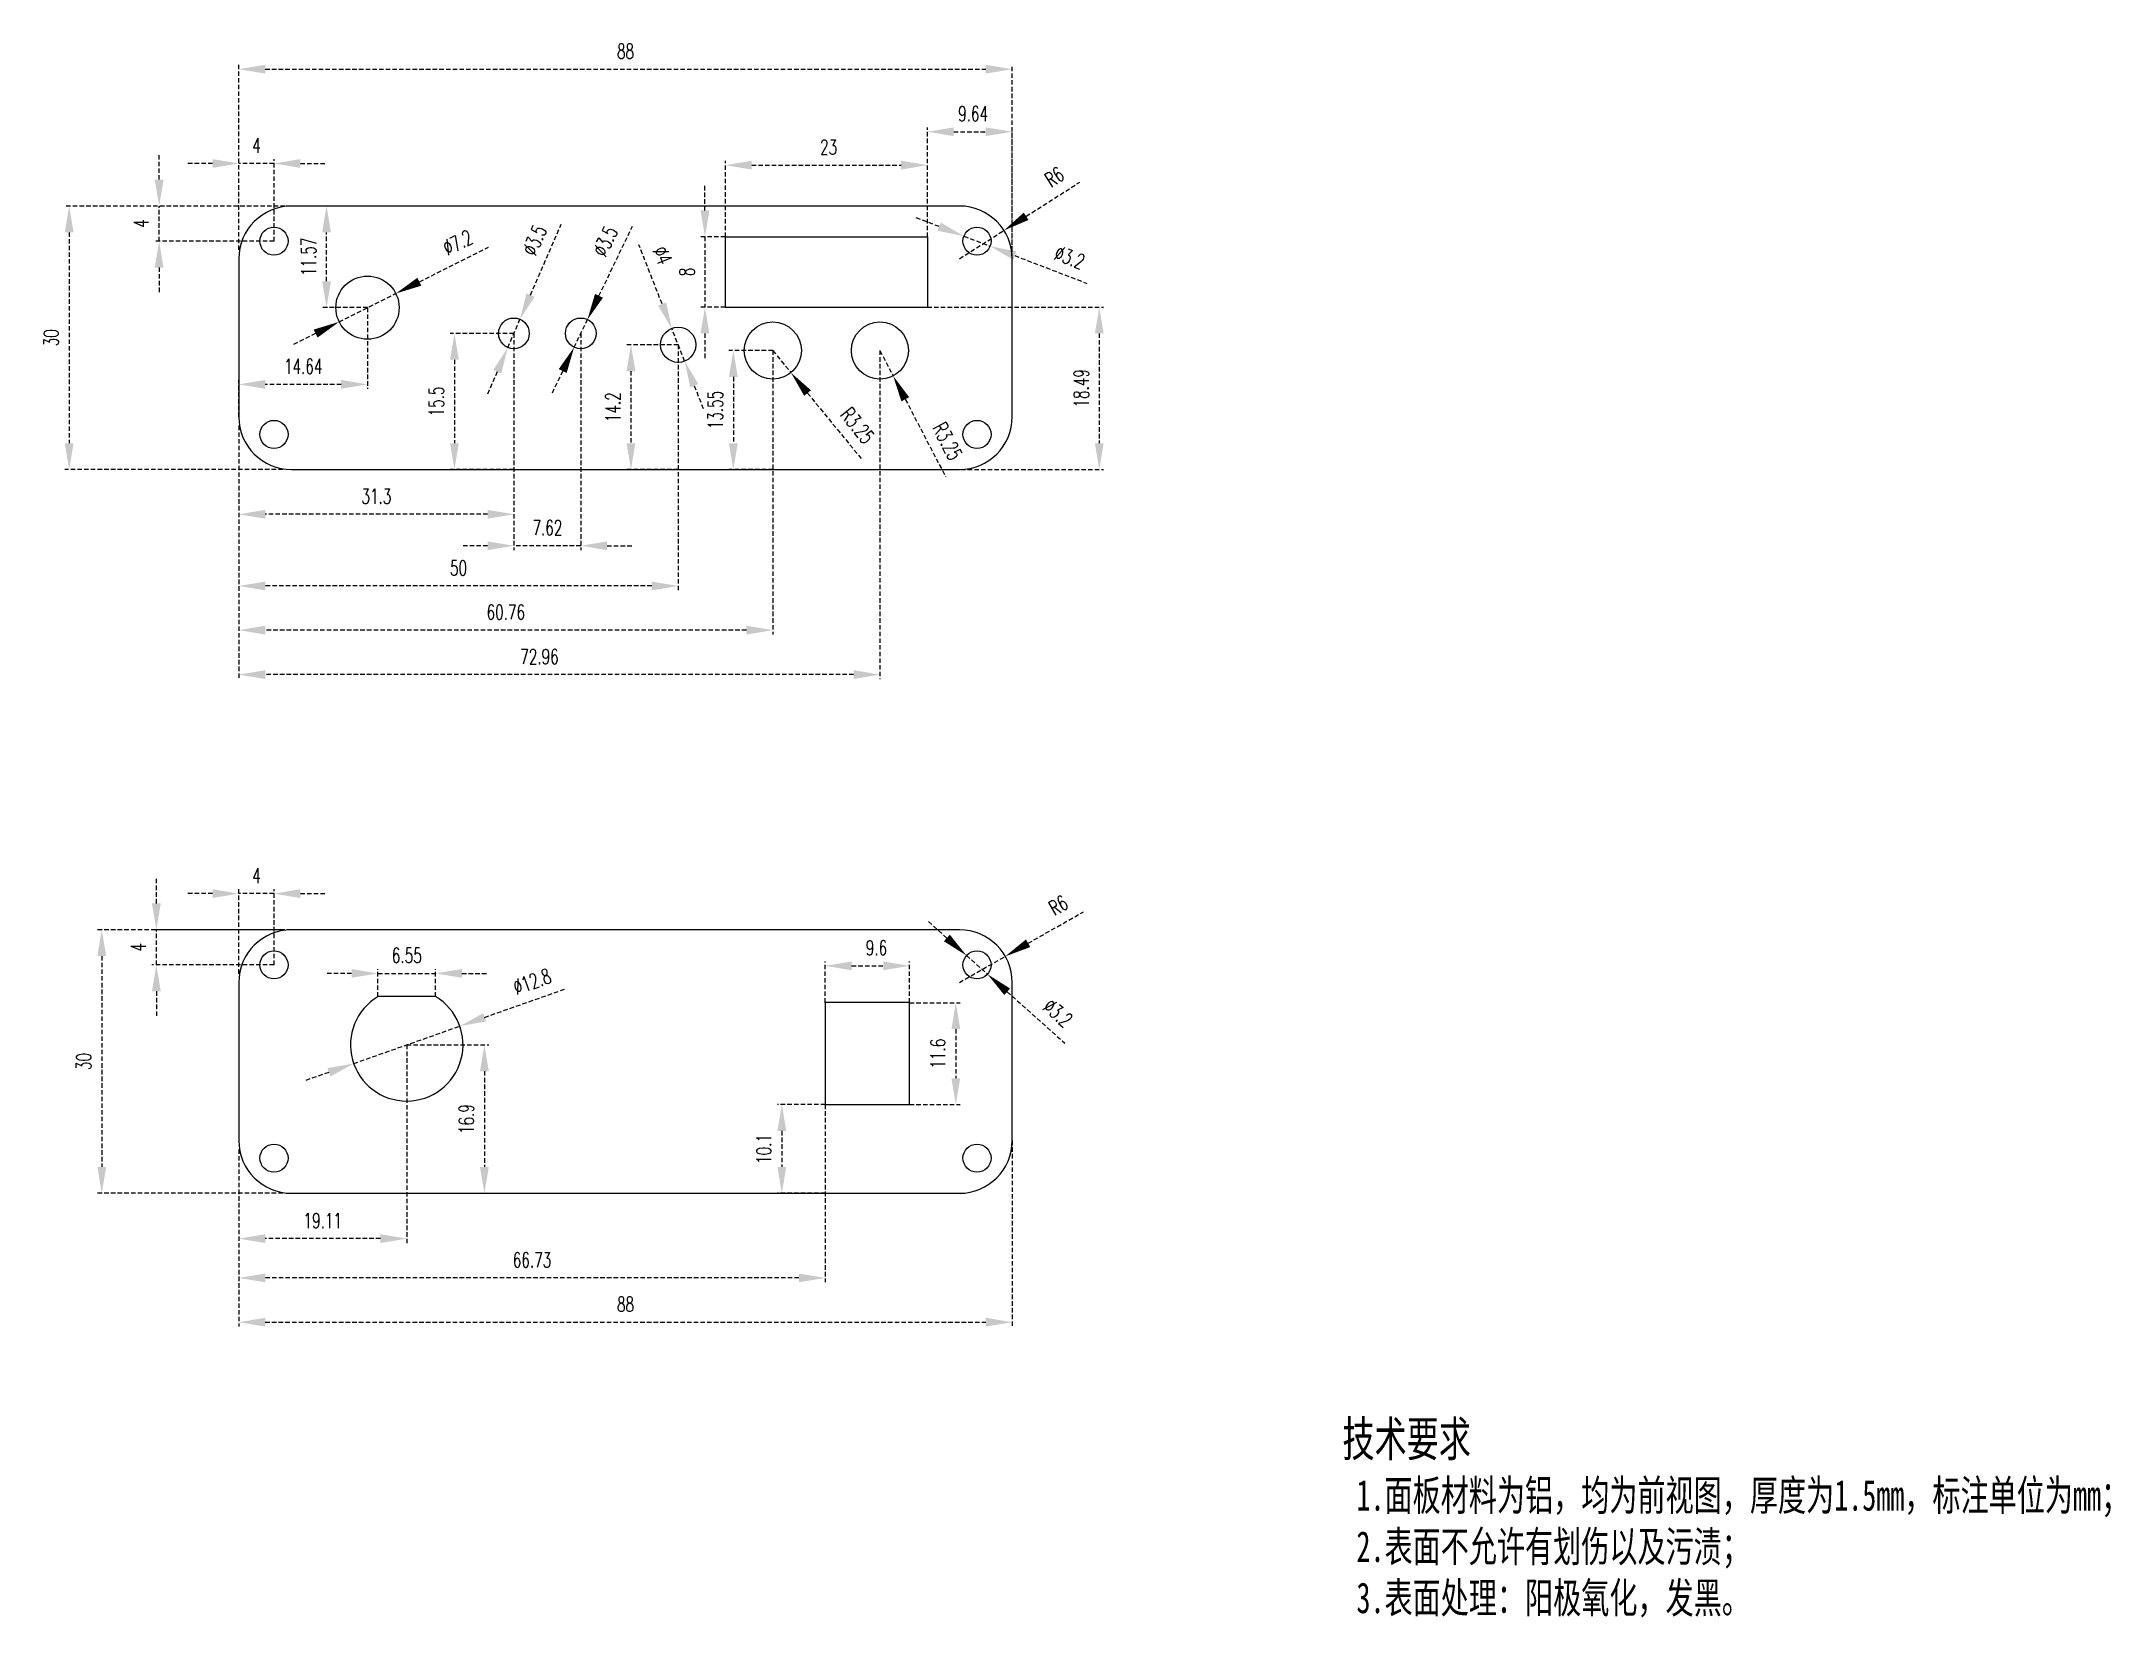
# Model space of a CAD drawing. Header units: millimetres. Extents: x 2160 to 2396, y 1378 to 1557.
import ezdxf

# ---------------------------------------------------------------- set-up
doc = ezdxf.new("R2010")
doc.units = ezdxf.units.MM
doc.header["$LTSCALE"] = 0.4
doc.linetypes.add('HIDDEN', pattern=[1.905, 1.27, -0.635])
doc.styles.add('HZ', font='romans.shx', dxfattribs={"width": 0.67, "bigfont": 'hztxt.shx'})
doc.styles.add('标准', font='romans.shx', dxfattribs={"width": 0.667, "bigfont": 'hztxt.shx'})
doc.dimstyles.new('副本 标准', dxfattribs={"dimtxt": 1.7, "dimasz": 3, "dimexe": 0.5, "dimexo": 0, "dimgap": 1.2, "dimtad": 1, "dimdsep": 46, "dimtxsty": '标准', "dimcen": 0, "dimdle": 5, "dimclrd": 3, "dimclre": 3, "dimclrt": 3, "dimazin": 2, "dimtfac": 0.707107, "dimtmove": 0, "dimatfit": 1, "dimfxl": 1, "dimtolj": 1, "dimarcsym": 1})

msp = doc.modelspace()

# ---------------------------------------------------------------- texts
at = {"insert": (2308.543, 1400.222), "char_height": 3.5, "attachment_point": 1, "style": 'HZ'}
msp.add_mtext_dynamic_manual_height_columns('{\\fSimSun|b0|i0|c134|p2;\\H1.1429x;技术要求\\P\\H0.87497x; 1.面板材料为铝，均为前视图，厚度为1.5mm，标注单位为mm；\\P 2.表面不允\\fSimSun|b0|i0|c128|p2;许\\fSimSun|b0|i0|c134|p2;有划\\fSimSun|b0|i0|c128|p2;伤\\fSimSun|b0|i0|c134|p2;以及\\fSimSun|b0|i0|c128|p2;污渍\\fSimSun|b0|i0|c134|p2;；\\P 3.表面\\fSimSun|b0|i0|c128|p2;处\\fSimSun|b0|i0|c134|p2;理：阳极氧化，发黑。}', width=100.17867, gutter_width=12.5, heights=[0], dxfattribs=at)

# ---------------------------------------------------------------- blocks, each defined once
blk = doc.blocks.new('*D146')
at = {"color": 3, "linetype": 'HIDDEN', "lineweight": -2}
for p, q in [((2182.96, 1533.55), (2182.96, 1554.62)), ((2185.96, 1554.12), (2267.96, 1554.12)), ((2270.96, 1532.55), (2270.96, 1554.62))]:
    blk.add_line(p, q, dxfattribs=at)
at = {"color": 3, "linetype": 'HIDDEN', "lineweight": 15}
for points in [[(2185.96, 1554.62), (2185.96, 1553.62), (2182.96, 1554.12)], [(2267.96, 1554.62), (2267.96, 1553.62), (2270.96, 1554.12)]]:
    blk.add_solid(points, dxfattribs=at)
at = {"layer": 'Defpoints', "color": 0, "linetype": 'HIDDEN', "lineweight": 15}
for p in [(2270.96, 1554.12), (2182.96, 1533.55), (2270.96, 1532.55)]:
    blk.add_point(p, dxfattribs=at)
at = {"color": 3, "linetype": 'HIDDEN', "insert": (2226.96, 1556.17), "char_height": 1.7, "attachment_point": 5, "style": '标准'}
blk.add_mtext('\\A1;88', dxfattribs=at)
blk = doc.blocks.new('*D147')
at = {"color": 3, "linetype": 'HIDDEN', "lineweight": -2}
for p, q in [((2188.96, 1538.55), (2163.15, 1538.55)), ((2163.65, 1535.55), (2163.65, 1511.55)), ((2187.96, 1508.55), (2163.15, 1508.55))]:
    blk.add_line(p, q, dxfattribs=at)
at = {"color": 3, "linetype": 'HIDDEN', "lineweight": 15}
for points in [[(2163.15, 1535.55), (2164.15, 1535.55), (2163.65, 1538.55)], [(2163.15, 1511.55), (2164.15, 1511.55), (2163.65, 1508.55)]]:
    blk.add_solid(points, dxfattribs=at)
at = {"layer": 'Defpoints', "color": 0, "linetype": 'HIDDEN', "lineweight": 15}
for p in [(2188.96, 1538.55), (2163.65, 1508.55), (2187.96, 1508.55)]:
    blk.add_point(p, dxfattribs=at)
at = {"color": 3, "linetype": 'HIDDEN', "insert": (2161.6, 1523.55), "char_height": 1.7, "attachment_point": 5, "rotation": 90, "style": '标准'}
blk.add_mtext('\\A1;30', dxfattribs=at)
blk = doc.blocks.new('*D148')
at = {"color": 3, "linetype": 'HIDDEN', "lineweight": -2}
for p, q in [((2249.69, 1447.87), (2249.69, 1452.56)), ((2252.69, 1452.06), (2256.29, 1452.06)), ((2259.29, 1447.87), (2259.29, 1452.56))]:
    blk.add_line(p, q, dxfattribs=at)
at = {"color": 3, "linetype": 'HIDDEN', "lineweight": 15}
for points in [[(2252.69, 1452.56), (2252.69, 1451.56), (2249.69, 1452.06)], [(2256.29, 1452.56), (2256.29, 1451.56), (2259.29, 1452.06)]]:
    blk.add_solid(points, dxfattribs=at)
at = {"layer": 'Defpoints', "color": 0, "linetype": 'HIDDEN', "lineweight": 15}
for p in [(2259.29, 1452.06), (2249.69, 1447.87), (2259.29, 1447.87)]:
    blk.add_point(p, dxfattribs=at)
at = {"color": 3, "linetype": 'HIDDEN', "insert": (2255.52, 1454.11), "char_height": 1.7, "attachment_point": 5, "style": '标准'}
blk.add_mtext('\\A1;9.6', dxfattribs=at)
blk = doc.blocks.new('*D149')
at = {"color": 3, "linetype": 'HIDDEN', "lineweight": -2}
for p, q in [((2210.93, 1446.2), (2220.25, 1449.49)), ((2196.03, 1440.94), (2208.1, 1445.2)), ((2193.2, 1439.94), (2190.37, 1438.95))]:
    blk.add_line(p, q, dxfattribs=at)
at = {"color": 3, "linetype": 'HIDDEN', "lineweight": 15}
for points in [[(2210.77, 1446.67), (2211.1, 1445.73), (2208.1, 1445.2)], [(2193.04, 1440.42), (2193.37, 1439.47), (2196.03, 1440.94)]]:
    blk.add_solid(points, dxfattribs=at)
at = {"layer": 'Defpoints', "color": 0, "linetype": 'HIDDEN', "lineweight": 15}
for p in [(2208.1, 1445.2), (2196.03, 1440.94)]:
    blk.add_point(p, dxfattribs=at)
at = {"color": 3, "linetype": 'HIDDEN', "insert": (2216.32, 1450.28), "char_height": 1.7, "attachment_point": 5, "rotation": 19.4392, "style": '标准'}
blk.add_mtext('\\A1;∅12.8', dxfattribs=at)
blk = doc.blocks.new('*D150')
at = {"color": 3, "linetype": 'HIDDEN', "lineweight": -2}
for p, q in [((2195.79, 1451.2), (2192.79, 1451.2)), ((2198.79, 1448.57), (2198.79, 1451.7)), ((2198.79, 1451.2), (2205.34, 1451.2)), ((2205.34, 1448.57), (2205.34, 1451.7)), ((2208.34, 1451.2), (2211.34, 1451.2))]:
    blk.add_line(p, q, dxfattribs=at)
at = {"color": 3, "linetype": 'HIDDEN', "lineweight": 15}
for points in [[(2195.79, 1451.7), (2195.79, 1450.7), (2198.79, 1451.2)], [(2208.34, 1451.7), (2208.34, 1450.7), (2205.34, 1451.2)]]:
    blk.add_solid(points, dxfattribs=at)
at = {"layer": 'Defpoints', "color": 0, "linetype": 'HIDDEN', "lineweight": 15}
for p in [(2205.34, 1451.2), (2198.79, 1448.57), (2205.34, 1448.57)]:
    blk.add_point(p, dxfattribs=at)
at = {"color": 3, "linetype": 'HIDDEN', "lineweight": 15, "insert": (2202.07, 1453.25), "char_height": 1.7, "attachment_point": 5, "style": '标准'}
blk.add_mtext('\\A1;6.55', dxfattribs=at)
blk = doc.blocks.new('*D151')
at = {"color": 3, "linetype": 'HIDDEN', "lineweight": -2}
for p, q in [((2202.07, 1443.07), (2202.07, 1420.51)), ((2182.96, 1431.17), (2182.96, 1420.51)), ((2199.07, 1421.01), (2185.96, 1421.01))]:
    blk.add_line(p, q, dxfattribs=at)
at = {"color": 3, "linetype": 'HIDDEN', "lineweight": 15}
for points in [[(2185.96, 1421.51), (2185.96, 1420.51), (2182.96, 1421.01)], [(2199.07, 1421.51), (2199.07, 1420.51), (2202.07, 1421.01)]]:
    blk.add_solid(points, dxfattribs=at)
at = {"layer": 'Defpoints', "color": 0, "linetype": 'HIDDEN', "lineweight": 15}
for p in [(2202.07, 1443.07), (2182.96, 1431.17), (2182.96, 1421.01)]:
    blk.add_point(p, dxfattribs=at)
at = {"color": 3, "linetype": 'HIDDEN', "lineweight": 15, "insert": (2192.51, 1423.06), "char_height": 1.7, "attachment_point": 5, "style": '标准'}
blk.add_mtext('\\A1;19.11', dxfattribs=at)
blk = doc.blocks.new('*D152')
at = {"color": 3, "linetype": 'HIDDEN', "lineweight": -2}
for p, q in [((2202.07, 1443.07), (2211.4, 1443.07)), ((2210.9, 1440.07), (2210.9, 1429.17)), ((2202.07, 1426.17), (2211.4, 1426.17))]:
    blk.add_line(p, q, dxfattribs=at)
at = {"color": 3, "linetype": 'HIDDEN', "lineweight": 15}
for points in [[(2210.4, 1440.07), (2211.4, 1440.07), (2210.9, 1443.07)], [(2210.4, 1429.17), (2211.4, 1429.17), (2210.9, 1426.17)]]:
    blk.add_solid(points, dxfattribs=at)
at = {"layer": 'Defpoints', "color": 0, "linetype": 'HIDDEN', "lineweight": 15}
for p in [(2202.07, 1443.07), (2202.07, 1426.17), (2210.9, 1426.17)]:
    blk.add_point(p, dxfattribs=at)
at = {"color": 3, "linetype": 'HIDDEN', "lineweight": 15, "insert": (2208.85, 1434.62), "char_height": 1.7, "attachment_point": 5, "rotation": 90, "style": '标准'}
blk.add_mtext('\\A1;16.9', dxfattribs=at)
blk = doc.blocks.new('*D153')
at = {"color": 3, "linetype": 'HIDDEN', "lineweight": -2}
for p, q in [((2259.29, 1447.87), (2265.05, 1447.87)), ((2264.55, 1444.87), (2264.55, 1439.27)), ((2259.29, 1436.27), (2265.05, 1436.27))]:
    blk.add_line(p, q, dxfattribs=at)
at = {"color": 3, "linetype": 'HIDDEN', "lineweight": 15}
for points in [[(2264.05, 1444.87), (2265.05, 1444.87), (2264.55, 1447.87)], [(2264.05, 1439.27), (2265.05, 1439.27), (2264.55, 1436.27)]]:
    blk.add_solid(points, dxfattribs=at)
at = {"layer": 'Defpoints', "color": 0, "linetype": 'HIDDEN', "lineweight": 15}
for p in [(2259.29, 1447.87), (2259.29, 1436.27), (2264.55, 1436.27)]:
    blk.add_point(p, dxfattribs=at)
at = {"color": 3, "linetype": 'HIDDEN', "lineweight": 15, "insert": (2262.5, 1442.07), "char_height": 1.7, "attachment_point": 5, "rotation": 90, "style": '标准'}
blk.add_mtext('\\A1;11.6', dxfattribs=at)
blk = doc.blocks.new('*D154')
at = {"color": 3, "linetype": 'HIDDEN', "lineweight": -2}
for p, q in [((2249.69, 1436.27), (2249.69, 1416.04)), ((2182.96, 1431.17), (2182.96, 1416.04)), ((2246.69, 1416.54), (2185.96, 1416.54))]:
    blk.add_line(p, q, dxfattribs=at)
at = {"color": 3, "linetype": 'HIDDEN', "lineweight": 15}
for points in [[(2185.96, 1417.04), (2185.96, 1416.04), (2182.96, 1416.54)], [(2246.69, 1417.04), (2246.69, 1416.04), (2249.69, 1416.54)]]:
    blk.add_solid(points, dxfattribs=at)
at = {"layer": 'Defpoints', "color": 0, "linetype": 'HIDDEN', "lineweight": 15}
for p in [(2249.69, 1436.27), (2182.96, 1431.17), (2182.96, 1416.54)]:
    blk.add_point(p, dxfattribs=at)
at = {"color": 3, "linetype": 'HIDDEN', "lineweight": 15, "insert": (2216.32, 1418.59), "char_height": 1.7, "attachment_point": 5, "style": '标准'}
blk.add_mtext('\\A1;66.73', dxfattribs=at)
blk = doc.blocks.new('*D155')
at = {"color": 3, "linetype": 'HIDDEN', "lineweight": -2}
for p, q in [((2249.69, 1436.27), (2244.25, 1436.27)), ((2244.75, 1433.27), (2244.75, 1429.17)), ((2249.69, 1426.17), (2244.25, 1426.17))]:
    blk.add_line(p, q, dxfattribs=at)
at = {"color": 3, "linetype": 'HIDDEN', "lineweight": 15}
for points in [[(2244.25, 1433.27), (2245.25, 1433.27), (2244.75, 1436.27)], [(2244.25, 1429.17), (2245.25, 1429.17), (2244.75, 1426.17)]]:
    blk.add_solid(points, dxfattribs=at)
at = {"layer": 'Defpoints', "color": 0, "linetype": 'HIDDEN', "lineweight": 15}
for p in [(2249.69, 1436.27), (2244.75, 1426.17), (2249.69, 1426.17)]:
    blk.add_point(p, dxfattribs=at)
at = {"color": 3, "linetype": 'HIDDEN', "lineweight": 15, "insert": (2242.7, 1431.22), "char_height": 1.7, "attachment_point": 5, "rotation": 90, "style": '标准'}
blk.add_mtext('\\A1;10.1', dxfattribs=at)
blk = doc.blocks.new('*D156')
at = {"color": 3, "linetype": 'HIDDEN', "lineweight": -2}
for p, q in [((2270.96, 1432.17), (2270.96, 1411)), ((2182.96, 1431.17), (2182.96, 1411)), ((2185.96, 1411.5), (2267.96, 1411.5))]:
    blk.add_line(p, q, dxfattribs=at)
at = {"color": 3, "linetype": 'HIDDEN', "lineweight": 15}
for points in [[(2185.96, 1412), (2185.96, 1411), (2182.96, 1411.5)], [(2267.96, 1412), (2267.96, 1411), (2270.96, 1411.5)]]:
    blk.add_solid(points, dxfattribs=at)
at = {"layer": 'Defpoints', "color": 0, "linetype": 'HIDDEN', "lineweight": 15}
for p in [(2270.96, 1432.17), (2182.96, 1431.17), (2270.96, 1411.5)]:
    blk.add_point(p, dxfattribs=at)
at = {"color": 3, "linetype": 'HIDDEN', "lineweight": 15, "insert": (2226.96, 1413.55), "char_height": 1.7, "attachment_point": 5, "style": '标准'}
blk.add_mtext('\\A1;88', dxfattribs=at)
blk = doc.blocks.new('*D157')
at = {"color": 3, "linetype": 'HIDDEN', "lineweight": -2}
for p, q in [((2179.96, 1460.28), (2176.96, 1460.28)), ((2182.96, 1451.17), (2182.96, 1460.78)), ((2186.96, 1460.28), (2182.96, 1460.28)), ((2186.96, 1452.17), (2186.96, 1460.78)), ((2189.96, 1460.28), (2192.96, 1460.28))]:
    blk.add_line(p, q, dxfattribs=at)
at = {"color": 3, "linetype": 'HIDDEN', "lineweight": 15}
for points in [[(2179.96, 1460.78), (2179.96, 1459.78), (2182.96, 1460.28)], [(2189.96, 1460.78), (2189.96, 1459.78), (2186.96, 1460.28)]]:
    blk.add_solid(points, dxfattribs=at)
at = {"layer": 'Defpoints', "color": 0, "linetype": 'HIDDEN', "lineweight": 15}
for p in [(2182.96, 1460.28), (2182.96, 1451.17), (2186.96, 1452.17)]:
    blk.add_point(p, dxfattribs=at)
at = {"color": 3, "linetype": 'HIDDEN', "lineweight": 15, "insert": (2184.96, 1462.33), "char_height": 1.7, "attachment_point": 5, "style": '标准'}
blk.add_mtext('\\A1;4', dxfattribs=at)
blk = doc.blocks.new('*D158')
at = {"color": 3, "linetype": 'HIDDEN', "lineweight": -2}
for p, q in [((2173.57, 1459.17), (2173.57, 1462.17)), ((2188.96, 1456.17), (2173.07, 1456.17)), ((2173.57, 1452.17), (2173.57, 1456.17)), ((2186.96, 1452.17), (2173.07, 1452.17)), ((2173.57, 1449.17), (2173.57, 1446.17))]:
    blk.add_line(p, q, dxfattribs=at)
at = {"color": 3, "linetype": 'HIDDEN', "lineweight": 15}
for points in [[(2173.07, 1459.17), (2174.07, 1459.17), (2173.57, 1456.17)], [(2173.07, 1449.17), (2174.07, 1449.17), (2173.57, 1452.17)]]:
    blk.add_solid(points, dxfattribs=at)
at = {"layer": 'Defpoints', "color": 0, "linetype": 'HIDDEN', "lineweight": 15}
for p in [(2173.57, 1456.17), (2188.96, 1456.17), (2186.96, 1452.17)]:
    blk.add_point(p, dxfattribs=at)
at = {"color": 3, "linetype": 'HIDDEN', "lineweight": 15, "insert": (2171.52, 1454.17), "char_height": 1.7, "attachment_point": 5, "rotation": 90, "style": '标准'}
blk.add_mtext('\\A1;4', dxfattribs=at)
blk = doc.blocks.new('*D159')
at = {"color": 3, "linetype": 'HIDDEN', "lineweight": -2}
for p, q in [((2187.96, 1456.17), (2166.86, 1456.17)), ((2167.36, 1453.17), (2167.36, 1429.17)), ((2187.96, 1426.17), (2166.86, 1426.17))]:
    blk.add_line(p, q, dxfattribs=at)
at = {"color": 3, "linetype": 'HIDDEN', "lineweight": 15}
for points in [[(2166.86, 1453.17), (2167.86, 1453.17), (2167.36, 1456.17)], [(2166.86, 1429.17), (2167.86, 1429.17), (2167.36, 1426.17)]]:
    blk.add_solid(points, dxfattribs=at)
at = {"layer": 'Defpoints', "color": 0, "linetype": 'HIDDEN', "lineweight": 15}
for p in [(2187.96, 1456.17), (2167.36, 1426.17), (2187.96, 1426.17)]:
    blk.add_point(p, dxfattribs=at)
at = {"color": 3, "linetype": 'HIDDEN', "lineweight": 15, "insert": (2165.31, 1441.17), "char_height": 1.7, "attachment_point": 5, "rotation": 90, "style": '标准'}
blk.add_mtext('\\A1;30', dxfattribs=at)
blk = doc.blocks.new('*D161')
at = {"color": 3, "linetype": 'HIDDEN', "lineweight": -2}
for p, q in [((2263.52, 1455.23), (2261.28, 1457.23)), ((2265.76, 1453.24), (2268.15, 1451.11)), ((2270.39, 1449.11), (2276.96, 1443.25))]:
    blk.add_line(p, q, dxfattribs=at)
at = {"color": 3, "linetype": 'HIDDEN', "lineweight": 15}
for points in [[(2263.86, 1455.61), (2263.19, 1454.86), (2265.76, 1453.24)], [(2270.72, 1449.48), (2270.06, 1448.74), (2268.15, 1451.11)]]:
    blk.add_solid(points, dxfattribs=at)
at = {"layer": 'Defpoints', "color": 0, "linetype": 'HIDDEN', "lineweight": 15}
for p in [(2265.76, 1453.24), (2268.15, 1451.11)]:
    blk.add_point(p, dxfattribs=at)
at = {"color": 3, "linetype": 'HIDDEN', "lineweight": 15, "insert": (2276.16, 1446.71), "char_height": 1.7, "attachment_point": 5, "rotation": 318.2821, "style": '标准'}
blk.add_mtext('\\A1;∅3.2', dxfattribs=at)
blk = doc.blocks.new('*D162')
at = {"color": 3, "linetype": 'HIDDEN', "lineweight": -2}
for p, q in [((2179.96, 1543.39), (2176.96, 1543.39)), ((2182.96, 1533.55), (2182.96, 1543.89)), ((2186.96, 1543.39), (2182.96, 1543.39)), ((2186.96, 1534.55), (2186.96, 1543.89)), ((2189.96, 1543.39), (2192.96, 1543.39))]:
    blk.add_line(p, q, dxfattribs=at)
at = {"color": 3, "linetype": 'HIDDEN', "lineweight": 15}
for points in [[(2179.96, 1543.89), (2179.96, 1542.89), (2182.96, 1543.39)], [(2189.96, 1543.89), (2189.96, 1542.89), (2186.96, 1543.39)]]:
    blk.add_solid(points, dxfattribs=at)
at = {"layer": 'Defpoints', "color": 0, "linetype": 'HIDDEN', "lineweight": 15}
for p in [(2182.96, 1543.39), (2182.96, 1533.55), (2186.96, 1534.55)]:
    blk.add_point(p, dxfattribs=at)
at = {"color": 3, "linetype": 'HIDDEN', "lineweight": 15, "insert": (2184.96, 1545.44), "char_height": 1.7, "attachment_point": 5, "style": '标准'}
blk.add_mtext('\\A1;4', dxfattribs=at)
blk = doc.blocks.new('*D163')
at = {"color": 3, "linetype": 'HIDDEN', "lineweight": -2}
for p, q in [((2173.89, 1541.55), (2173.89, 1544.55)), ((2188.96, 1538.55), (2173.39, 1538.55)), ((2173.89, 1534.55), (2173.89, 1538.55)), ((2186.96, 1534.55), (2173.39, 1534.55)), ((2173.89, 1531.55), (2173.89, 1528.55))]:
    blk.add_line(p, q, dxfattribs=at)
at = {"color": 3, "linetype": 'HIDDEN', "lineweight": 15}
for points in [[(2173.39, 1541.55), (2174.39, 1541.55), (2173.89, 1538.55)], [(2173.39, 1531.55), (2174.39, 1531.55), (2173.89, 1534.55)]]:
    blk.add_solid(points, dxfattribs=at)
at = {"layer": 'Defpoints', "color": 0, "linetype": 'HIDDEN', "lineweight": 15}
for p in [(2173.89, 1538.55), (2188.96, 1538.55), (2186.96, 1534.55)]:
    blk.add_point(p, dxfattribs=at)
at = {"color": 3, "linetype": 'HIDDEN', "lineweight": 15, "insert": (2171.84, 1536.55), "char_height": 1.7, "attachment_point": 5, "rotation": 90, "style": '标准'}
blk.add_mtext('\\A1;4', dxfattribs=at)
blk = doc.blocks.new('*D165')
at = {"color": 3, "linetype": 'HIDDEN', "lineweight": -2}
for p, q in [((2262.66, 1536.2), (2259.86, 1537.28)), ((2265.46, 1535.12), (2268.45, 1533.98)), ((2271.25, 1532.9), (2279.47, 1529.74))]:
    blk.add_line(p, q, dxfattribs=at)
at = {"color": 3, "linetype": 'HIDDEN', "lineweight": 15}
for points in [[(2262.84, 1536.67), (2262.48, 1535.73), (2265.46, 1535.12)], [(2271.43, 1533.37), (2271.07, 1532.43), (2268.45, 1533.98)]]:
    blk.add_solid(points, dxfattribs=at)
at = {"layer": 'Defpoints', "color": 0, "linetype": 'HIDDEN', "lineweight": 15}
for p in [(2265.46, 1535.12), (2268.45, 1533.98)]:
    blk.add_point(p, dxfattribs=at)
at = {"color": 3, "linetype": 'HIDDEN', "lineweight": 15, "insert": (2277.49, 1532.7), "char_height": 1.7, "attachment_point": 5, "rotation": 338.98, "style": '标准'}
blk.add_mtext('\\A1;∅3.2', dxfattribs=at)
blk = doc.blocks.new('*D166')
at = {"color": 3, "linetype": 'HIDDEN', "lineweight": -2}
for p, q in [((2197.6, 1526.98), (2197.6, 1517.75)), ((2182.96, 1514.55), (2182.96, 1518.75)), ((2194.6, 1518.25), (2185.96, 1518.25))]:
    blk.add_line(p, q, dxfattribs=at)
at = {"color": 3, "linetype": 'HIDDEN', "lineweight": 15}
for points in [[(2185.96, 1518.75), (2185.96, 1517.75), (2182.96, 1518.25)], [(2194.6, 1518.75), (2194.6, 1517.75), (2197.6, 1518.25)]]:
    blk.add_solid(points, dxfattribs=at)
at = {"layer": 'Defpoints', "color": 0, "linetype": 'HIDDEN', "lineweight": 15}
for p in [(2197.6, 1526.98), (2182.96, 1518.25), (2182.96, 1514.55)]:
    blk.add_point(p, dxfattribs=at)
at = {"color": 3, "linetype": 'HIDDEN', "lineweight": 15, "insert": (2190.28, 1520.3), "char_height": 1.7, "attachment_point": 5, "style": '标准'}
blk.add_mtext('\\A1;14.64', dxfattribs=at)
blk = doc.blocks.new('*D167')
at = {"color": 3, "linetype": 'HIDDEN', "lineweight": -2}
for p, q in [((2197.6, 1538.55), (2192.44, 1538.55)), ((2192.94, 1529.98), (2192.94, 1535.55)), ((2197.6, 1526.98), (2192.44, 1526.98))]:
    blk.add_line(p, q, dxfattribs=at)
at = {"color": 3, "linetype": 'HIDDEN', "lineweight": 15}
for points in [[(2192.44, 1535.55), (2193.44, 1535.55), (2192.94, 1538.55)], [(2192.44, 1529.98), (2193.44, 1529.98), (2192.94, 1526.98)]]:
    blk.add_solid(points, dxfattribs=at)
at = {"layer": 'Defpoints', "color": 0, "linetype": 'HIDDEN', "lineweight": 15}
for p in [(2192.94, 1538.55), (2197.6, 1538.55), (2197.6, 1526.98)]:
    blk.add_point(p, dxfattribs=at)
at = {"color": 3, "linetype": 'HIDDEN', "lineweight": 15, "insert": (2190.89, 1532.77), "char_height": 1.7, "attachment_point": 5, "rotation": 90, "style": '标准'}
blk.add_mtext('\\A1;11.57', dxfattribs=at)
blk = doc.blocks.new('*D168')
at = {"color": 3, "linetype": 'HIDDEN', "lineweight": -2}
for p, q in [((2203.5, 1529.93), (2211.37, 1533.87)), ((2194.38, 1525.37), (2200.82, 1528.59)), ((2191.69, 1524.03), (2189.01, 1522.69))]:
    blk.add_line(p, q, dxfattribs=at)
at = {"color": 3, "linetype": 'HIDDEN', "lineweight": 15}
for points in [[(2203.28, 1530.38), (2203.72, 1529.48), (2200.82, 1528.59)], [(2191.47, 1524.48), (2191.92, 1523.58), (2194.38, 1525.37)]]:
    blk.add_solid(points, dxfattribs=at)
at = {"layer": 'Defpoints', "color": 0, "linetype": 'HIDDEN', "lineweight": 15}
for p in [(2200.82, 1528.59), (2194.38, 1525.37)]:
    blk.add_point(p, dxfattribs=at)
at = {"color": 3, "linetype": 'HIDDEN', "lineweight": 15, "insert": (2207.86, 1534.4), "char_height": 1.7, "attachment_point": 5, "rotation": 26.553, "style": '标准'}
blk.add_mtext('\\A1;∅7.2', dxfattribs=at)
blk = doc.blocks.new('*D169')
at = {"color": 3, "linetype": 'HIDDEN', "lineweight": -2}
for p, q in [((2216.15, 1528.41), (2219.65, 1536.48)), ((2213.56, 1522.44), (2214.95, 1525.66)), ((2212.37, 1519.69), (2211.17, 1516.94))]:
    blk.add_line(p, q, dxfattribs=at)
at = {"color": 3, "linetype": 'HIDDEN', "lineweight": 15}
for points in [[(2215.69, 1528.61), (2216.61, 1528.21), (2214.95, 1525.66)], [(2211.91, 1519.89), (2212.83, 1519.49), (2213.56, 1522.44)]]:
    blk.add_solid(points, dxfattribs=at)
at = {"layer": 'Defpoints', "color": 0, "linetype": 'HIDDEN', "lineweight": 15}
for p in [(2214.95, 1525.66), (2213.56, 1522.44)]:
    blk.add_point(p, dxfattribs=at)
at = {"color": 3, "linetype": 'HIDDEN', "lineweight": 15, "insert": (2216.61, 1534.64), "char_height": 1.7, "attachment_point": 5, "rotation": 66.5638, "style": '标准'}
blk.add_mtext('\\A1;∅3.5', dxfattribs=at)
blk = doc.blocks.new('*D170')
at = {"color": 3, "linetype": 'HIDDEN', "lineweight": -2}
for p, q in [((2223.94, 1528.33), (2227.76, 1536.26)), ((2221.11, 1522.47), (2222.63, 1525.63)), ((2219.81, 1519.77), (2218.51, 1517.07))]:
    blk.add_line(p, q, dxfattribs=at)
at = {"color": 3, "linetype": 'HIDDEN', "lineweight": 15}
for points in [[(2223.49, 1528.55), (2224.39, 1528.11), (2222.63, 1525.63)], [(2219.36, 1519.99), (2220.26, 1519.55), (2221.11, 1522.47)]]:
    blk.add_solid(points, dxfattribs=at)
at = {"layer": 'Defpoints', "color": 0, "linetype": 'HIDDEN', "lineweight": 15}
for p in [(2222.63, 1525.63), (2221.11, 1522.47)]:
    blk.add_point(p, dxfattribs=at)
at = {"color": 3, "linetype": 'HIDDEN', "lineweight": 15, "insert": (2224.65, 1534.53), "char_height": 1.7, "attachment_point": 5, "rotation": 64.2627, "style": '标准'}
blk.add_mtext('\\A1;∅3.5', dxfattribs=at)
blk = doc.blocks.new('*D171')
at = {"color": 3, "linetype": 'HIDDEN', "lineweight": -2}
for p, q in [((2214.26, 1524.05), (2214.26, 1502.96)), ((2182.96, 1513.55), (2182.96, 1502.96)), ((2211.26, 1503.46), (2185.96, 1503.46))]:
    blk.add_line(p, q, dxfattribs=at)
at = {"color": 3, "linetype": 'HIDDEN', "lineweight": 15}
for points in [[(2185.96, 1503.96), (2185.96, 1502.96), (2182.96, 1503.46)], [(2211.26, 1503.96), (2211.26, 1502.96), (2214.26, 1503.46)]]:
    blk.add_solid(points, dxfattribs=at)
at = {"layer": 'Defpoints', "color": 0, "linetype": 'HIDDEN', "lineweight": 15}
for p in [(2214.26, 1524.05), (2182.96, 1513.55), (2182.96, 1503.46)]:
    blk.add_point(p, dxfattribs=at)
at = {"color": 3, "linetype": 'HIDDEN', "lineweight": 15, "insert": (2198.61, 1505.51), "char_height": 1.7, "attachment_point": 5, "style": '标准'}
blk.add_mtext('\\A1;31.3', dxfattribs=at)
blk = doc.blocks.new('*D172')
at = {"color": 3, "linetype": 'HIDDEN', "lineweight": -2}
for p, q in [((2214.26, 1524.05), (2214.26, 1499.38)), ((2221.87, 1524.05), (2221.87, 1499.38)), ((2211.26, 1499.88), (2208.26, 1499.88)), ((2221.87, 1499.88), (2214.26, 1499.88)), ((2224.87, 1499.88), (2227.87, 1499.88))]:
    blk.add_line(p, q, dxfattribs=at)
at = {"color": 3, "linetype": 'HIDDEN', "lineweight": 15}
for points in [[(2211.26, 1500.38), (2211.26, 1499.38), (2214.26, 1499.88)], [(2224.87, 1500.38), (2224.87, 1499.38), (2221.87, 1499.88)]]:
    blk.add_solid(points, dxfattribs=at)
at = {"layer": 'Defpoints', "color": 0, "linetype": 'HIDDEN', "lineweight": 15}
for p in [(2214.26, 1524.05), (2221.87, 1524.05), (2214.26, 1499.88)]:
    blk.add_point(p, dxfattribs=at)
at = {"color": 3, "linetype": 'HIDDEN', "lineweight": 15, "insert": (2218.07, 1501.93), "char_height": 1.7, "attachment_point": 5, "style": '标准'}
blk.add_mtext('\\A1;7.62', dxfattribs=at)
blk = doc.blocks.new('*D173')
at = {"color": 3, "linetype": 'HIDDEN', "lineweight": -2}
for p, q in [((2214.26, 1524.05), (2206.99, 1524.05)), ((2207.49, 1521.05), (2207.49, 1511.55)), ((2214.26, 1508.55), (2206.99, 1508.55))]:
    blk.add_line(p, q, dxfattribs=at)
at = {"color": 3, "linetype": 'HIDDEN', "lineweight": 15}
for points in [[(2206.99, 1521.05), (2207.99, 1521.05), (2207.49, 1524.05)], [(2206.99, 1511.55), (2207.99, 1511.55), (2207.49, 1508.55)]]:
    blk.add_solid(points, dxfattribs=at)
at = {"layer": 'Defpoints', "color": 0, "linetype": 'HIDDEN', "lineweight": 15}
for p in [(2214.26, 1524.05), (2207.49, 1508.55), (2214.26, 1508.55)]:
    blk.add_point(p, dxfattribs=at)
at = {"color": 3, "linetype": 'HIDDEN', "lineweight": 15, "insert": (2205.44, 1516.3), "char_height": 1.7, "attachment_point": 5, "rotation": 90, "style": '标准'}
blk.add_mtext('\\A1;15.5', dxfattribs=at)
blk = doc.blocks.new('*D174')
at = {"color": 3, "linetype": 'HIDDEN', "lineweight": -2}
for p, q in [((2231.12, 1527.4), (2228.48, 1534.14)), ((2233.69, 1520.89), (2232.22, 1524.61)), ((2234.78, 1518.1), (2235.88, 1515.31))]:
    blk.add_line(p, q, dxfattribs=at)
at = {"color": 3, "linetype": 'HIDDEN', "lineweight": 15}
for points in [[(2231.59, 1527.59), (2230.66, 1527.22), (2232.22, 1524.61)], [(2235.25, 1518.28), (2234.32, 1517.91), (2233.69, 1520.89)]]:
    blk.add_solid(points, dxfattribs=at)
at = {"layer": 'Defpoints', "color": 0, "linetype": 'HIDDEN', "lineweight": 15}
for p in [(2232.22, 1524.61), (2233.69, 1520.89)]:
    blk.add_point(p, dxfattribs=at)
at = {"color": 3, "linetype": 'HIDDEN', "lineweight": 15, "insert": (2231.16, 1532.92), "char_height": 1.7, "attachment_point": 5, "rotation": 291.4691, "style": '标准'}
blk.add_mtext('\\A1;∅4', dxfattribs=at)
blk = doc.blocks.new('*D175')
at = {"color": 3, "linetype": 'HIDDEN', "lineweight": -2}
for p, q in [((2232.95, 1522.75), (2227.08, 1522.75)), ((2227.58, 1519.75), (2227.58, 1511.55)), ((2232.95, 1508.55), (2227.08, 1508.55))]:
    blk.add_line(p, q, dxfattribs=at)
at = {"color": 3, "linetype": 'HIDDEN', "lineweight": 15}
for points in [[(2227.08, 1519.75), (2228.08, 1519.75), (2227.58, 1522.75)], [(2227.08, 1511.55), (2228.08, 1511.55), (2227.58, 1508.55)]]:
    blk.add_solid(points, dxfattribs=at)
at = {"layer": 'Defpoints', "color": 0, "linetype": 'HIDDEN', "lineweight": 15}
for p in [(2232.95, 1522.75), (2227.58, 1508.55), (2232.95, 1508.55)]:
    blk.add_point(p, dxfattribs=at)
at = {"color": 3, "linetype": 'HIDDEN', "lineweight": 15, "insert": (2225.53, 1515.65), "char_height": 1.7, "attachment_point": 5, "rotation": 90, "style": '标准'}
blk.add_mtext('\\A1;14.2', dxfattribs=at)
blk = doc.blocks.new('*D176')
at = {"color": 3, "linetype": 'HIDDEN', "lineweight": -2}
for p, q in [((2232.95, 1522.75), (2232.95, 1494.8)), ((2182.96, 1513.55), (2182.96, 1494.8)), ((2229.95, 1495.3), (2185.96, 1495.3))]:
    blk.add_line(p, q, dxfattribs=at)
at = {"color": 3, "linetype": 'HIDDEN', "lineweight": 15}
for points in [[(2185.96, 1495.8), (2185.96, 1494.8), (2182.96, 1495.3)], [(2229.95, 1495.8), (2229.95, 1494.8), (2232.95, 1495.3)]]:
    blk.add_solid(points, dxfattribs=at)
at = {"layer": 'Defpoints', "color": 0, "linetype": 'HIDDEN', "lineweight": 15}
for p in [(2232.95, 1522.75), (2182.96, 1513.55), (2182.96, 1495.3)]:
    blk.add_point(p, dxfattribs=at)
at = {"color": 3, "linetype": 'HIDDEN', "lineweight": 15, "insert": (2207.96, 1497.35), "char_height": 1.7, "attachment_point": 5, "style": '标准'}
blk.add_mtext('\\A1;50', dxfattribs=at)
blk = doc.blocks.new('*D177')
at = {"color": 3, "linetype": 'HIDDEN', "lineweight": -2}
for p, q in [((2243.72, 1522.1), (2245.78, 1519.58)), ((2247.67, 1517.26), (2253.97, 1509.57))]:
    blk.add_line(p, q, dxfattribs=at)
at = {"color": 3, "linetype": 'HIDDEN', "lineweight": 15}
blk.add_solid([(2248.06, 1517.58), (2247.29, 1516.95), (2245.78, 1519.58)], dxfattribs=at)
at = {"layer": 'Defpoints', "color": 0, "linetype": 'HIDDEN', "lineweight": 15}
for p in [(2243.72, 1522.1), (2245.78, 1519.58)]:
    blk.add_point(p, dxfattribs=at)
at = {"color": 3, "linetype": 'HIDDEN', "lineweight": 15, "insert": (2253.36, 1513.55), "char_height": 1.7, "attachment_point": 5, "rotation": 309.2839, "style": '标准'}
blk.add_mtext('\\A1;R3.25', dxfattribs=at)
blk = doc.blocks.new('*D178')
at = {"color": 3, "linetype": 'HIDDEN', "lineweight": -2}
for p, q in [((2255.91, 1522.1), (2257.41, 1519.22)), ((2258.8, 1516.55), (2263.38, 1507.74))]:
    blk.add_line(p, q, dxfattribs=at)
at = {"color": 3, "linetype": 'HIDDEN', "lineweight": 15}
blk.add_solid([(2259.24, 1516.79), (2258.35, 1516.32), (2257.41, 1519.22)], dxfattribs=at)
at = {"layer": 'Defpoints', "color": 0, "linetype": 'HIDDEN', "lineweight": 15}
for p in [(2255.91, 1522.1), (2257.41, 1519.22)]:
    blk.add_point(p, dxfattribs=at)
at = {"color": 3, "linetype": 'HIDDEN', "lineweight": 15, "insert": (2263.6, 1511.76), "char_height": 1.7, "attachment_point": 5, "rotation": 297.4738, "style": '标准'}
blk.add_mtext('\\A1;R3.25', dxfattribs=at)
blk = doc.blocks.new('*D179')
at = {"color": 3, "linetype": 'HIDDEN', "lineweight": -2}
for p, q in [((2255.91, 1522.1), (2255.91, 1484.71)), ((2182.96, 1513.55), (2182.96, 1484.71)), ((2252.91, 1485.21), (2185.96, 1485.21))]:
    blk.add_line(p, q, dxfattribs=at)
at = {"color": 3, "linetype": 'HIDDEN', "lineweight": 15}
for points in [[(2185.96, 1485.71), (2185.96, 1484.71), (2182.96, 1485.21)], [(2252.91, 1485.71), (2252.91, 1484.71), (2255.91, 1485.21)]]:
    blk.add_solid(points, dxfattribs=at)
at = {"layer": 'Defpoints', "color": 0, "linetype": 'HIDDEN', "lineweight": 15}
for p in [(2255.91, 1522.1), (2182.96, 1513.55), (2182.96, 1485.21)]:
    blk.add_point(p, dxfattribs=at)
at = {"color": 3, "linetype": 'HIDDEN', "lineweight": 15, "insert": (2217.17, 1487.26), "char_height": 1.7, "attachment_point": 5, "style": '标准'}
blk.add_mtext('\\A1;72.96', dxfattribs=at)
blk = doc.blocks.new('*D180')
at = {"color": 3, "linetype": 'HIDDEN', "lineweight": -2}
for p, q in [((2243.72, 1522.1), (2243.72, 1489.77)), ((2182.96, 1513.55), (2182.96, 1489.77)), ((2240.72, 1490.27), (2185.96, 1490.27))]:
    blk.add_line(p, q, dxfattribs=at)
at = {"color": 3, "linetype": 'HIDDEN', "lineweight": 15}
for points in [[(2185.96, 1490.77), (2185.96, 1489.77), (2182.96, 1490.27)], [(2240.72, 1490.77), (2240.72, 1489.77), (2243.72, 1490.27)]]:
    blk.add_solid(points, dxfattribs=at)
at = {"layer": 'Defpoints', "color": 0, "linetype": 'HIDDEN', "lineweight": 15}
for p in [(2243.72, 1522.1), (2182.96, 1513.55), (2182.96, 1490.27)]:
    blk.add_point(p, dxfattribs=at)
at = {"color": 3, "linetype": 'HIDDEN', "lineweight": 15, "insert": (2213.34, 1492.32), "char_height": 1.7, "attachment_point": 5, "style": '标准'}
blk.add_mtext('\\A1;60.76', dxfattribs=at)
blk = doc.blocks.new('*D181')
at = {"color": 3, "linetype": 'HIDDEN', "lineweight": -2}
for p, q in [((2236, 1538.04), (2236, 1541.04)), ((2238.32, 1535.04), (2235.5, 1535.04)), ((2236, 1535.04), (2236, 1527.04)), ((2238.32, 1527.04), (2235.5, 1527.04)), ((2236, 1524.04), (2236, 1521.04))]:
    blk.add_line(p, q, dxfattribs=at)
at = {"color": 3, "linetype": 'HIDDEN', "lineweight": 15}
for points in [[(2235.5, 1538.04), (2236.5, 1538.04), (2236, 1535.04)], [(2235.5, 1524.04), (2236.5, 1524.04), (2236, 1527.04)]]:
    blk.add_solid(points, dxfattribs=at)
at = {"layer": 'Defpoints', "color": 0, "linetype": 'HIDDEN', "lineweight": 15}
for p in [(2238.32, 1535.04), (2236, 1527.04), (2238.32, 1527.04)]:
    blk.add_point(p, dxfattribs=at)
at = {"color": 3, "linetype": 'HIDDEN', "lineweight": 15, "insert": (2233.95, 1531.04), "char_height": 1.7, "attachment_point": 5, "rotation": 90, "style": '标准'}
blk.add_mtext('\\A1;8', dxfattribs=at)
blk = doc.blocks.new('*D182')
at = {"color": 3, "linetype": 'HIDDEN', "lineweight": -2}
for p, q in [((2238.32, 1535.04), (2238.32, 1543.7)), ((2241.32, 1543.2), (2258.32, 1543.2)), ((2261.32, 1535.04), (2261.32, 1543.7))]:
    blk.add_line(p, q, dxfattribs=at)
at = {"color": 3, "linetype": 'HIDDEN', "lineweight": 15}
for points in [[(2241.32, 1543.7), (2241.32, 1542.7), (2238.32, 1543.2)], [(2258.32, 1543.7), (2258.32, 1542.7), (2261.32, 1543.2)]]:
    blk.add_solid(points, dxfattribs=at)
at = {"layer": 'Defpoints', "color": 0, "linetype": 'HIDDEN', "lineweight": 15}
for p in [(2261.32, 1543.2), (2238.32, 1535.04), (2261.32, 1535.04)]:
    blk.add_point(p, dxfattribs=at)
at = {"color": 3, "linetype": 'HIDDEN', "lineweight": 15, "insert": (2250.07, 1545.25), "char_height": 1.7, "attachment_point": 5, "style": '标准'}
blk.add_mtext('\\A1;23', dxfattribs=at)
blk = doc.blocks.new('*D183')
at = {"color": 3, "linetype": 'HIDDEN', "lineweight": -2}
for p, q in [((2261.32, 1535.04), (2261.32, 1547.5)), ((2270.96, 1533.46), (2270.96, 1547.5)), ((2264.32, 1547), (2267.96, 1547))]:
    blk.add_line(p, q, dxfattribs=at)
at = {"color": 3, "linetype": 'HIDDEN', "lineweight": 15}
for points in [[(2264.32, 1547.5), (2264.32, 1546.5), (2261.32, 1547)], [(2267.96, 1547.5), (2267.96, 1546.5), (2270.96, 1547)]]:
    blk.add_solid(points, dxfattribs=at)
at = {"layer": 'Defpoints', "color": 0, "linetype": 'HIDDEN', "lineweight": 15}
for p in [(2270.96, 1547), (2261.32, 1535.04), (2270.96, 1533.46)]:
    blk.add_point(p, dxfattribs=at)
at = {"color": 3, "linetype": 'HIDDEN', "lineweight": 15, "insert": (2266.51, 1549.05), "char_height": 1.7, "attachment_point": 5, "style": '标准'}
blk.add_mtext('\\A1;9.64', dxfattribs=at)
blk = doc.blocks.new('*D184')
at = {"color": 3, "linetype": 'HIDDEN', "lineweight": -2}
for p, q in [((2261.32, 1527.04), (2281.37, 1527.04)), ((2280.87, 1524.04), (2280.87, 1511.55)), ((2261.32, 1508.55), (2281.37, 1508.55))]:
    blk.add_line(p, q, dxfattribs=at)
at = {"color": 3, "linetype": 'HIDDEN', "lineweight": 15}
for points in [[(2280.37, 1524.04), (2281.37, 1524.04), (2280.87, 1527.04)], [(2280.37, 1511.55), (2281.37, 1511.55), (2280.87, 1508.55)]]:
    blk.add_solid(points, dxfattribs=at)
at = {"layer": 'Defpoints', "color": 0, "linetype": 'HIDDEN', "lineweight": 15}
for p in [(2261.32, 1527.04), (2261.32, 1508.55), (2280.87, 1508.55)]:
    blk.add_point(p, dxfattribs=at)
at = {"color": 3, "linetype": 'HIDDEN', "lineweight": 15, "insert": (2278.82, 1517.8), "char_height": 1.7, "attachment_point": 5, "rotation": 90, "style": '标准'}
blk.add_mtext('\\A1;18.49', dxfattribs=at)
blk = doc.blocks.new('*D185')
at = {"color": 3, "linetype": 'HIDDEN', "lineweight": -2}
for p, q in [((2243.72, 1522.1), (2238.73, 1522.1)), ((2239.23, 1519.1), (2239.23, 1511.55)), ((2243.72, 1508.55), (2238.73, 1508.55))]:
    blk.add_line(p, q, dxfattribs=at)
at = {"color": 3, "linetype": 'HIDDEN', "lineweight": 15}
for points in [[(2238.73, 1519.1), (2239.73, 1519.1), (2239.23, 1522.1)], [(2238.73, 1511.55), (2239.73, 1511.55), (2239.23, 1508.55)]]:
    blk.add_solid(points, dxfattribs=at)
at = {"layer": 'Defpoints', "color": 0, "linetype": 'HIDDEN', "lineweight": 15}
for p in [(2243.72, 1522.1), (2239.23, 1508.55), (2243.72, 1508.55)]:
    blk.add_point(p, dxfattribs=at)
at = {"color": 3, "linetype": 'HIDDEN', "lineweight": 15, "insert": (2237.18, 1515.33), "char_height": 1.7, "attachment_point": 5, "rotation": 90, "style": '标准'}
blk.add_mtext('\\A1;13.55', dxfattribs=at)
blk = doc.blocks.new('*D186')
at = {"color": 3, "linetype": 'HIDDEN', "lineweight": -2}
for p, q in [((2272.55, 1537.38), (2278.65, 1541.27)), ((2264.96, 1532.55), (2270.02, 1535.77))]:
    blk.add_line(p, q, dxfattribs=at)
at = {"color": 3, "linetype": 'Continuous', "lineweight": 15}
blk.add_solid([(2272.28, 1537.8), (2272.82, 1536.96), (2270.02, 1535.77)], dxfattribs=at)
at = {"layer": 'Defpoints', "color": 0, "linetype": 'Continuous', "lineweight": 15}
for p in [(2270.02, 1535.77), (2264.96, 1532.55)]:
    blk.add_point(p, dxfattribs=at)
at = {"color": 3, "linetype": 'Continuous', "lineweight": 15, "insert": (2275.77, 1541.86), "char_height": 1.7, "attachment_point": 5, "rotation": 32.4731, "style": '标准'}
blk.add_mtext('\\A1;R6', dxfattribs=at)
blk = doc.blocks.new('*D187')
at = {"color": 3, "linetype": 'HIDDEN', "lineweight": -2}
for p, q in [((2272.78, 1454.63), (2279.06, 1458.22)), ((2264.96, 1450.17), (2270.17, 1453.14))]:
    blk.add_line(p, q, dxfattribs=at)
at = {"color": 3, "linetype": 'Continuous', "lineweight": 15}
blk.add_solid([(2272.53, 1455.07), (2273.02, 1454.2), (2270.17, 1453.14)], dxfattribs=at)
at = {"layer": 'Defpoints', "color": 0, "linetype": 'Continuous', "lineweight": 15}
for p in [(2270.17, 1453.14), (2264.96, 1450.17)]:
    blk.add_point(p, dxfattribs=at)
at = {"color": 3, "linetype": 'Continuous', "lineweight": 15, "insert": (2276.21, 1458.95), "char_height": 1.7, "attachment_point": 5, "rotation": 29.6978, "style": '标准'}
blk.add_mtext('\\A1;R6', dxfattribs=at)

# ---------------------------------------------------------------- dimensions: what is measured, and where the dimension line sits
at = {"color": 3, "linetype": 'HIDDEN'}
dim = msp.add_linear_dim(base=(2270.957, 1554.123), p1=(2182.957, 1533.55), p2=(2270.957, 1532.55), dimstyle='副本 标准', dxfattribs=at)
dim.commit()
dim.dimension.update_dxf_attribs({"geometry": '*D146', "text_midpoint": (2226.957, 1554.123), "dimtype": 160})
at = {"color": 7, "linetype": 'HIDDEN', "lineweight": 15}
for base, p1, p2, picture, middle in [((2270.957, 1547.003), (2261.317, 1535.04), (2270.957, 1533.464), '*D183', (2266.508, 1547.003)), ((2261.317, 1543.196), (2238.317, 1535.04), (2261.317, 1535.04), '*D182', (2250.067, 1543.196))]:
    dim = msp.add_linear_dim(base=base, p1=p1, p2=p2, dimstyle='副本 标准', dxfattribs=at)
    dim.commit()
    dim.dimension.update_dxf_attribs({"geometry": picture, "text_midpoint": middle, "dimtype": 160})
for base, p1, p2, picture, middle in [((2182.957, 1543.393), (2186.957, 1534.55), (2182.957, 1533.55), '*D162', (2184.957, 1545.443)), ((2182.957, 1518.248), (2197.597, 1526.98), (2182.957, 1514.55), '*D166', (2190.277, 1520.298))]:
    dim = msp.add_linear_dim(base=base, p1=p1, p2=p2, dimstyle='副本 标准', dxfattribs=at)
    dim.commit()
    dim.dimension.update_dxf_attribs({"geometry": picture, "text_midpoint": middle})
for base, p1, p2, picture, middle in [((2173.888, 1538.55), (2186.957, 1534.55), (2188.957, 1538.55), '*D163', (2171.838, 1536.55)), ((2192.94, 1538.55), (2197.597, 1526.98), (2197.597, 1538.55), '*D167', (2190.89, 1532.765)), ((2280.872, 1508.55), (2261.317, 1527.04), (2261.317, 1508.55), '*D184', (2278.822, 1517.795))]:
    dim = msp.add_linear_dim(base=base, p1=p1, p2=p2, angle=90, dimstyle='副本 标准', dxfattribs=at)
    dim.commit()
    dim.dimension.update_dxf_attribs({"geometry": picture, "text_midpoint": middle})
at = {"color": 7, "linetype": 'Continuous', "lineweight": 15}
for center, mpoint, picture, middle in [((2264.957, 1532.55), (2270.019, 1535.772), '*D186', (2276.868, 1540.13)), ((2264.957, 1450.172), (2270.169, 1453.145), '*D187', (2277.221, 1457.166))]:
    dim = msp.add_radius_dim(center=center, mpoint=mpoint, dimstyle='副本 标准', dxfattribs=at)
    dim.commit()
    dim.dimension.update_dxf_attribs({"geometry": picture, "text_midpoint": middle, "dimtype": 164})
at = {"color": 3, "linetype": 'HIDDEN', "lineweight": 15}
for base, p1, p2, picture, middle in [((2236.001, 1527.04), (2238.317, 1535.04), (2238.317, 1527.04), '*D181', (2236.001, 1531.04)), ((2244.752, 1426.172), (2249.687, 1436.272), (2249.687, 1426.172), '*D155', (2244.752, 1431.222))]:
    dim = msp.add_linear_dim(base=base, p1=p1, p2=p2, angle=90, dimstyle='副本 标准', dxfattribs=at)
    dim.commit()
    dim.dimension.update_dxf_attribs({"geometry": picture, "text_midpoint": middle, "dimtype": 160})
at = {"linetype": 'HIDDEN'}
dim = msp.add_linear_dim(base=(2163.653, 1508.55), p1=(2188.957, 1538.55), p2=(2187.957, 1508.55), angle=90, dimstyle='副本 标准', dxfattribs=at)
dim.commit()
dim.dimension.update_dxf_attribs({"geometry": '*D147', "text_midpoint": (2161.603, 1523.55)})
at = {"color": 7, "linetype": 'HIDDEN', "lineweight": 15}
dim = msp.add_diameter_dim_2p(p1=(2194.377, 1525.371), p2=(2200.818, 1528.589), dimstyle='副本 标准', dxfattribs=at)
dim.commit()
dim.dimension.update_dxf_attribs({"geometry": '*D168', "text_midpoint": (2208.78, 1532.568), "dimtype": 163})
at = {"color": 3, "linetype": 'HIDDEN', "lineweight": 15}
for p1, p2, picture, middle in [((2213.561, 1522.444), (2214.953, 1525.656), '*D169', (2216.613, 1534.638)), ((2221.114, 1522.474), (2222.633, 1525.626), '*D170', (2224.652, 1534.535)), ((2265.763, 1453.237), (2268.152, 1451.107), '*D161', (2276.16, 1446.714))]:
    dim = msp.add_diameter_dim_2p(p1=p1, p2=p2, dimstyle='副本 标准', dxfattribs=at)
    dim.commit()
    dim.dimension.update_dxf_attribs({"geometry": picture, "text_midpoint": middle})
at = {"color": 7, "linetype": 'HIDDEN', "lineweight": 15}
dim = msp.add_diameter_dim_2p(p1=(2265.464, 1535.124), p2=(2268.451, 1533.976), dimstyle='副本 标准', dxfattribs=at)
dim.commit()
dim.dimension.update_dxf_attribs({"geometry": '*D165', "text_midpoint": (2277.495, 1532.697)})
at = {"color": 3, "linetype": 'HIDDEN', "lineweight": 15}
dim = msp.add_diameter_dim_2p(p1=(2233.686, 1520.889), p2=(2232.222, 1524.612), dimstyle='副本 标准', dxfattribs=at)
dim.commit()
dim.dimension.update_dxf_attribs({"geometry": '*D174', "text_midpoint": (2229.251, 1532.166), "dimtype": 163})
for base, p1, p2, picture, middle in [((2182.957, 1503.457), (2214.257, 1524.05), (2182.957, 1513.55), '*D171', (2198.607, 1505.507)), ((2182.957, 1495.302), (2232.954, 1522.751), (2182.957, 1513.55), '*D176', (2207.956, 1497.352)), ((2182.957, 1460.28), (2186.957, 1452.172), (2182.957, 1451.172), '*D157', (2184.957, 1462.33)), ((2205.3399, 1451.2032), (2198.7946, 1448.572), (2205.3399, 1448.572), '*D150', (2202.0673, 1453.2532)), ((2182.957, 1421.011), (2202.067, 1443.072), (2182.957, 1431.172), '*D151', (2192.512, 1423.061)), ((2182.957, 1416.54), (2249.687, 1436.272), (2182.957, 1431.172), '*D154', (2216.322, 1418.59)), ((2270.957, 1411.504), (2182.957, 1431.172), (2270.957, 1432.172), '*D156', (2226.957, 1413.554))]:
    dim = msp.add_linear_dim(base=base, p1=p1, p2=p2, dimstyle='副本 标准', dxfattribs=at)
    dim.commit()
    dim.dimension.update_dxf_attribs({"geometry": picture, "text_midpoint": middle})
for base, p1, p2, picture, middle in [((2207.485, 1508.55), (2214.257, 1524.05), (2214.257, 1508.55), '*D173', (2205.435, 1516.3)), ((2227.577, 1508.55), (2232.954, 1522.751), (2232.954, 1508.55), '*D175', (2225.527, 1515.65)), ((2239.228, 1508.55), (2243.718, 1522.1), (2243.718, 1508.55), '*D185', (2237.178, 1515.325)), ((2173.566, 1456.172), (2186.957, 1452.172), (2188.957, 1456.172), '*D158', (2171.516, 1454.172)), ((2167.357, 1426.172), (2187.957, 1456.172), (2187.957, 1426.172), '*D159', (2165.307, 1441.172)), ((2264.545, 1436.272), (2259.287, 1447.872), (2259.287, 1436.272), '*D153', (2262.495, 1442.072)), ((2210.899, 1426.172), (2202.067, 1443.072), (2202.067, 1426.172), '*D152', (2208.849, 1434.622))]:
    dim = msp.add_linear_dim(base=base, p1=p1, p2=p2, angle=90, dimstyle='副本 标准', dxfattribs=at)
    dim.commit()
    dim.dimension.update_dxf_attribs({"geometry": picture, "text_midpoint": middle})
for base, p1, p2, picture, middle in [((2214.257, 1499.885), (2221.874, 1524.05), (2214.257, 1524.05), '*D172', (2218.065, 1499.885)), ((2182.957, 1485.214), (2255.914, 1522.1), (2182.957, 1513.55), '*D179', (2217.168, 1485.214)), ((2182.957, 1490.265), (2243.718, 1522.1), (2182.957, 1513.55), '*D180', (2213.337, 1490.265))]:
    dim = msp.add_linear_dim(base=base, p1=p1, p2=p2, dimstyle='副本 标准', dxfattribs=at)
    dim.commit()
    dim.dimension.update_dxf_attribs({"geometry": picture, "text_midpoint": middle, "dimtype": 160})
for center, mpoint, picture, middle in [((2243.718, 1522.1), (2245.775, 1519.585), '*D177', (2253.357, 1513.554)), ((2255.914, 1522.1), (2257.413, 1519.217), '*D178', (2263.6, 1511.762))]:
    dim = msp.add_radius_dim(center=center, mpoint=mpoint, dimstyle='副本 标准', dxfattribs=at)
    dim.commit()
    dim.dimension.update_dxf_attribs({"geometry": picture, "text_midpoint": middle})
at = {"linetype": 'HIDDEN'}
dim = msp.add_linear_dim(base=(2259.287, 1452.063), p1=(2249.687, 1447.872), p2=(2259.287, 1447.872), dimstyle='副本 标准', dxfattribs=at)
dim.commit()
dim.dimension.update_dxf_attribs({"geometry": '*D148', "text_midpoint": (2255.521, 1452.063), "dimtype": 160})
at = {"color": 3, "linetype": 'HIDDEN'}
dim = msp.add_diameter_dim_2p(p1=(2196.032, 1440.942), p2=(2208.102, 1445.202), dimstyle='副本 标准', dxfattribs=at)
dim.commit()
dim.dimension.update_dxf_attribs({"geometry": '*D149', "text_midpoint": (2217.005, 1448.344), "dimtype": 163})

# ---------------------------------------------------------------- linework, layer by layer
at = {"color": 7, "linetype": 'Continuous', "lineweight": 15}
for p, q in [((2264.957, 1538.55), (2188.957, 1538.55)), ((2238.317, 1535.04), (2261.317, 1535.04)), ((2238.317, 1535.04), (2238.317, 1527.04)), ((2261.317, 1535.04), (2261.317, 1527.04)), ((2182.957, 1532.55), (2182.957, 1514.55)), ((2270.957, 1514.55), (2270.957, 1532.55)), ((2238.317, 1527.04), (2261.317, 1527.04)), ((2188.957, 1508.55), (2264.957, 1508.55)), ((2264.957, 1456.172), (2188.957, 1456.172)), ((2182.957, 1450.172), (2182.957, 1432.172)), ((2205.34, 1448.572), (2198.795, 1448.572)), ((2270.957, 1432.172), (2270.957, 1450.172)), ((2249.687, 1447.872), (2249.687, 1436.272)), ((2259.287, 1447.872), (2249.687, 1447.872)), ((2259.287, 1436.272), (2259.287, 1447.872)), ((2249.687, 1436.272), (2259.287, 1436.272)), ((2188.957, 1426.172), (2264.957, 1426.172))]:
    msp.add_line(p, q, dxfattribs=at)
for centre, radius in [((2186.957, 1534.55), 1.6), ((2266.957, 1534.55), 1.6), ((2197.597, 1526.98), 3.6), ((2214.257, 1524.05), 1.75), ((2221.874, 1524.05), 1.75), ((2232.954, 1522.751), 2), ((2243.718, 1522.1), 3.25), ((2255.914, 1522.1), 3.25), ((2186.957, 1512.55), 1.6), ((2266.957, 1512.55), 1.6), ((2186.957, 1452.172), 1.6), ((2266.957, 1452.172), 1.6), ((2186.957, 1430.172), 1.6), ((2266.957, 1430.172), 1.6)]:
    msp.add_circle(centre, radius, dxfattribs=at)
for centre, radius, start, end in [((2188.957, 1532.55), 6, 90, 180), ((2264.957, 1532.55), 6, 0, 90), ((2188.957, 1514.55), 6, 180, 270), ((2264.957, 1514.55), 6, 270, 0), ((2188.957, 1450.172), 6, 90, 180), ((2264.957, 1450.172), 6, 0, 90), ((2202.067, 1443.072), 6.4, 120.75352, 59.24648), ((2188.957, 1432.172), 6, 180, 270), ((2264.957, 1432.172), 6, 270, 0)]:
    msp.add_arc(centre, radius, start, end, dxfattribs=at)

msp.set_redraw_order([(e.dxf.handle, doc.entitydb.next_handle()) for e in msp.query("TEXT MTEXT ATTDEF DIMENSION ARC_DIMENSION")])  # texts and dimensions are drawn at this point

doc.saveas('drawing.dxf')
